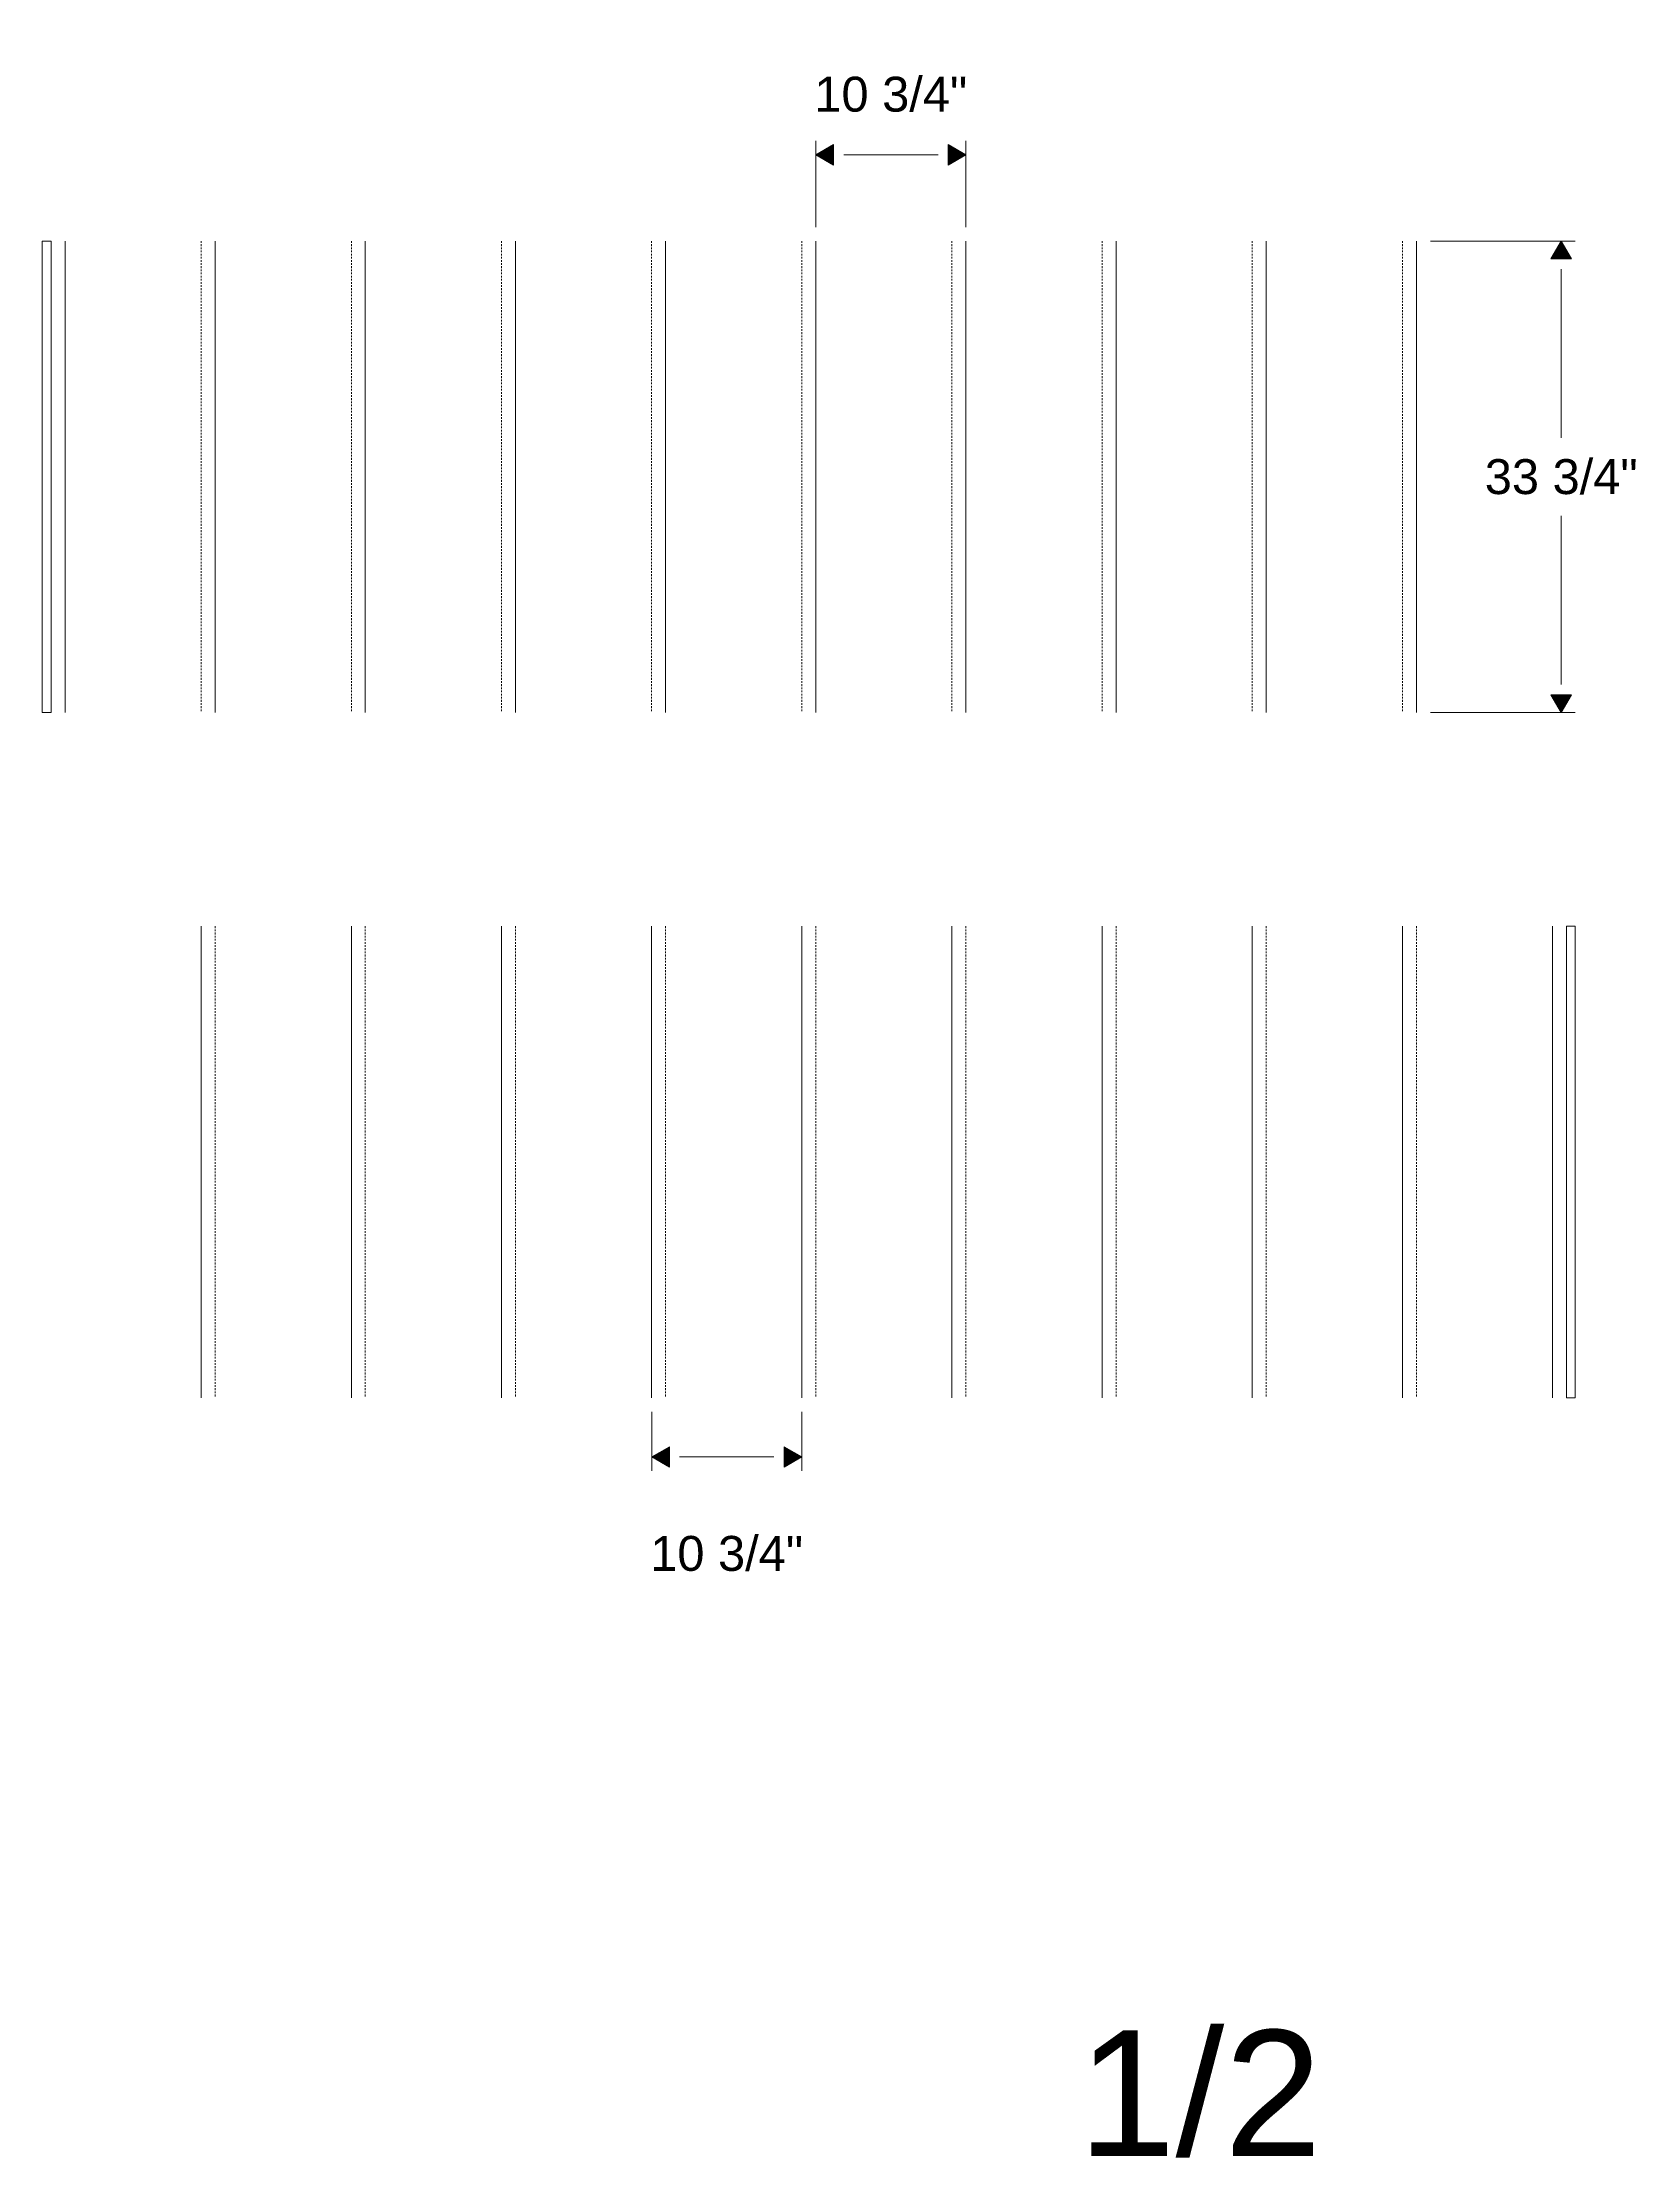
# Model space of a CAD drawing. Header units: inches. Extents: x -20237 to -17371, y 314 to 2010.
# Drawn here: x -19928.6 to -19814.5, y 1358.3 to 1509.8 of the extents above; entities that cross this region are included whole.
import ezdxf

# ---------------------------------------------------------------- set-up
doc = ezdxf.new("R2010")
doc.units = ezdxf.units.IN
doc.header["$MEASUREMENT"] = 0
doc.header["$PDMODE"] = 35
doc.linetypes.add('HIDDEN2', pattern=[0.1875, 0.125, -0.0625])
for name, color, linetype, lineweight in [('Dimension', 3, 'Continuous', 9), ('Kick', 4, 'Continuous', 9), ('Kick-Hidden', 4, 'HIDDEN2', 9), ('Treads', 1, 'Continuous', 15)]:
    doc.layers.add(name, color=color, linetype=linetype, lineweight=lineweight)
doc.styles.add('9-32 Text', font='arial.ttf', dxfattribs={"height": 0.28125})
doc.styles.add('Dimension and Text', font='arial.ttf', dxfattribs={"height": 0.078125})
doc.dimstyles.new('Jerrod Dimension', dxfattribs={"dimscale": 0, "dimtxt": 0.078125, "dimasz": 0.0625, "dimexe": 0.03125, "dimexo": 0.03125, "dimgap": 0.046875, "dimtad": 1, "dimtih": 1, "dimtoh": 1, "dimdec": 4, "dimzin": 1, "dimdsep": 46, "dimlunit": 5, "dimtxsty": 'Dimension and Text', "dimblk": 'arrow', "dimcen": 2.421875, "dimclrd": 3, "dimclre": 3, "dimclrt": 3, "dimadec": 1, "dimazin": 0, "dimtfac": 1, "dimtdec": 4, "dimtmove": 2, "dimatfit": 3, "dimldrblk": 'arrow', "dimfxl": 1, "dimtfillclr": 256, "dimfrac": 2, "dimlwd": -1, "dimlwe": -1, "dimarcsym": 2})

# ---------------------------------------------------------------- blocks, each defined once
blk = doc.blocks.new('arrow')
at = {"layer": 'Dimension'}
blk.add_hatch(color=0, dxfattribs=at).paths.add_polyline_path([(0, 0), (-0.637, 0.368), (-0.637, -0.368)])
at = {"layer": 'Dimension', "color": 0}
for p, q in [((-0.637, -0.368), (-0.637, 0.368)), ((0, 0), (-0.637, 0.368)), ((-0.637, -0.368), (0, 0))]:
    blk.add_line(p, q, dxfattribs=at)
blk = doc.blocks.new('*D292')
at = {"layer": 'Defpoints', "color": 0}
for p in [(-19873.19, 1501.72), (-19873.19, 1495.55), (-19862.44, 1495.55)]:
    blk.add_point(p, dxfattribs=at)
at = {"layer": 'Dimension', "color": 3}
for p, q in [((-19873.19, 1496.55), (-19873.19, 1502.72)), ((-19862.44, 1496.55), (-19862.44, 1502.72)), ((-19864.44, 1501.72), (-19871.19, 1501.72))]:
    blk.add_line(p, q, dxfattribs=at)
at = {"layer": 'Dimension', "color": 3, "xscale": 2, "yscale": 2, "zscale": 2, "rotation": 180}
blk.add_blockref('arrow', (-19873.19, 1501.72), dxfattribs=at)
at = {"layer": 'Dimension', "color": 3, "xscale": 2, "yscale": 2, "zscale": 2}
blk.add_blockref('arrow', (-19862.44, 1501.72), dxfattribs=at)
at = {"layer": 'Dimension', "color": 3, "insert": (-19867.82, 1506.05), "char_height": 2.5, "attachment_point": 5, "style": 'Dimension and Text'}
blk.add_mtext('10 3/4"', dxfattribs=at)
blk = doc.blocks.new('*D294')
at = {"layer": 'Defpoints', "color": 0}
for p in [(-19884.94, 1412.74), (-19874.19, 1412.74), (-19874.19, 1408.5)]:
    blk.add_point(p, dxfattribs=at)
at = {"layer": 'Dimension', "color": 3}
for p, q in [((-19884.94, 1411.74), (-19884.94, 1407.5)), ((-19874.19, 1411.74), (-19874.19, 1407.5)), ((-19882.94, 1408.5), (-19876.19, 1408.5))]:
    blk.add_line(p, q, dxfattribs=at)
at = {"layer": 'Dimension', "color": 3, "xscale": 2, "yscale": 2, "zscale": 2, "rotation": 180}
blk.add_blockref('arrow', (-19884.94, 1408.5), dxfattribs=at)
at = {"layer": 'Dimension', "color": 3, "xscale": 2, "yscale": 2, "zscale": 2}
blk.add_blockref('arrow', (-19874.19, 1408.5), dxfattribs=at)
at = {"layer": 'Dimension', "color": 3, "insert": (-19879.57, 1401.58), "char_height": 2.5, "attachment_point": 5, "style": 'Dimension and Text'}
blk.add_mtext('10 3/4"', dxfattribs=at)
blk = doc.blocks.new('*D310')
at = {"layer": 'Defpoints', "color": 0}
for p in [(-19830.19, 1495.55), (-19819.82, 1495.55), (-19830.19, 1461.8)]:
    blk.add_point(p, dxfattribs=at)
at = {"layer": 'Treads', "color": 3}
for p, q in [((-19829.19, 1495.55), (-19818.82, 1495.55)), ((-19819.82, 1493.55), (-19819.82, 1481.46)), ((-19819.82, 1463.8), (-19819.82, 1475.88)), ((-19829.19, 1461.8), (-19818.82, 1461.8))]:
    blk.add_line(p, q, dxfattribs=at)
at = {"layer": 'Treads', "color": 3, "xscale": 2, "yscale": 2, "zscale": 2}
for p, rotation in [((-19819.82, 1495.55), 90), ((-19819.82, 1461.8), 270)]:
    blk.add_blockref('arrow', p, dxfattribs=dict(at, rotation=rotation))
at = {"layer": 'Treads', "color": 3, "insert": (-19819.82, 1478.67), "char_height": 2.5, "attachment_point": 5, "style": 'Dimension and Text'}
blk.add_mtext('33 3/4"', dxfattribs=at)

msp = doc.modelspace()

# ---------------------------------------------------------------- linework, layer by layer
at = {"layer": 'Kick'}
for points in [[(-19928.56869, 1495.54566), (-19928.56869, 1461.79566), (-19927.94369, 1461.79566), (-19927.94369, 1495.54566)], [(-19818.81869, 1446.49254), (-19818.81869, 1412.74254), (-19819.44369, 1412.74254), (-19819.44369, 1446.49254)]]:
    msp.add_lwpolyline(points, close=True, dxfattribs=at)
at = {"layer": 'Kick-Hidden'}
for p, q in [((-19917.19369, 1495.54566), (-19917.19369, 1461.79566)), ((-19906.44369, 1495.54566), (-19906.44369, 1461.79566)), ((-19895.69369, 1495.54566), (-19895.69369, 1461.79566)), ((-19884.94369, 1495.54566), (-19884.94369, 1461.79566)), ((-19874.19369, 1495.54566), (-19874.19369, 1461.79566)), ((-19863.44369, 1495.54566), (-19863.44369, 1461.79566)), ((-19852.69369, 1495.54566), (-19852.69369, 1461.79566)), ((-19841.94369, 1495.54566), (-19841.94369, 1461.79566)), ((-19831.19369, 1495.54566), (-19831.19369, 1461.79566)), ((-19916.19369, 1446.49254), (-19916.19369, 1412.74254)), ((-19905.44369, 1446.49254), (-19905.44369, 1412.74254)), ((-19894.69369, 1446.49254), (-19894.69369, 1412.74254)), ((-19883.94369, 1446.49254), (-19883.94369, 1412.74254)), ((-19873.19369, 1446.49254), (-19873.19369, 1412.74254)), ((-19862.44369, 1446.49254), (-19862.44369, 1412.74254)), ((-19851.69369, 1446.49254), (-19851.69369, 1412.74254)), ((-19840.94369, 1446.49254), (-19840.94369, 1412.74254)), ((-19830.19369, 1446.49254), (-19830.19369, 1412.74254))]:
    msp.add_line(p, q, dxfattribs=at)
at = {"layer": 'Treads'}
for p, q in [((-19926.94369, 1495.54566), (-19926.94369, 1461.79566)), ((-19916.19369, 1495.54566), (-19916.19369, 1461.79566)), ((-19905.44369, 1495.54566), (-19905.44369, 1461.79566)), ((-19894.69369, 1495.54566), (-19894.69369, 1461.79566)), ((-19883.94369, 1495.54566), (-19883.94369, 1461.79566)), ((-19873.19369, 1495.54566), (-19873.19369, 1461.79566)), ((-19862.44369, 1495.54566), (-19862.44369, 1461.79566)), ((-19851.69369, 1495.54566), (-19851.69369, 1461.79566)), ((-19840.94369, 1495.54566), (-19840.94369, 1461.79566)), ((-19830.19369, 1495.54566), (-19830.19369, 1461.79566)), ((-19917.19369, 1446.49254), (-19917.19369, 1412.74254)), ((-19906.44369, 1446.49254), (-19906.44369, 1412.74254)), ((-19895.69369, 1446.49254), (-19895.69369, 1412.74254)), ((-19884.94369, 1446.49254), (-19884.94369, 1412.74254)), ((-19874.19369, 1446.49254), (-19874.19369, 1412.74254)), ((-19863.44369, 1446.49254), (-19863.44369, 1412.74254)), ((-19852.69369, 1446.49254), (-19852.69369, 1412.74254)), ((-19841.94369, 1446.49254), (-19841.94369, 1412.74254)), ((-19831.19369, 1446.49254), (-19831.19369, 1412.74254)), ((-19820.44369, 1446.49254), (-19820.44369, 1412.74254))]:
    msp.add_line(p, q, dxfattribs=at)

# ---------------------------------------------------------------- texts
at = {"layer": 'Kick', "insert": (-19854.42547, 1367.46261), "char_height": 9, "width": 15.8788972, "attachment_point": 1, "style": '9-32 Text'}
msp.add_mtext('1/2', dxfattribs=at)

# ---------------------------------------------------------------- dimensions: what is measured, and where the dimension line sits
at = {"layer": 'Dimension'}
for base, p1, p2, picture, middle in [((-19873.19369, 1501.71619), (-19862.44369, 1495.54566), (-19873.19369, 1495.54566), '*D292', (-19867.81869, 1506.05316)), ((-19874.19369, 1408.50234), (-19884.94369, 1412.74254), (-19874.19369, 1412.74254), '*D294', (-19879.56869, 1401.5784))]:
    dim = msp.add_linear_dim(base=base, p1=p1, p2=p2, dimstyle='Jerrod Dimension', override={"dimpost": '"'}, dxfattribs=at)
    dim.commit()
    dim.dimension.update_dxf_attribs({"geometry": picture, "text_midpoint": middle})
at = {"layer": 'Treads'}
dim = msp.add_linear_dim(base=(-19819.81559, 1495.54566), p1=(-19830.19369, 1461.79566), p2=(-19830.19369, 1495.54566), angle=270, dimstyle='Jerrod Dimension', override={"dimpost": '"'}, dxfattribs=at)
dim.commit()
dim.dimension.update_dxf_attribs({"geometry": '*D310', "text_midpoint": (-19819.81559, 1478.67066)})

doc.saveas('drawing.dxf')
